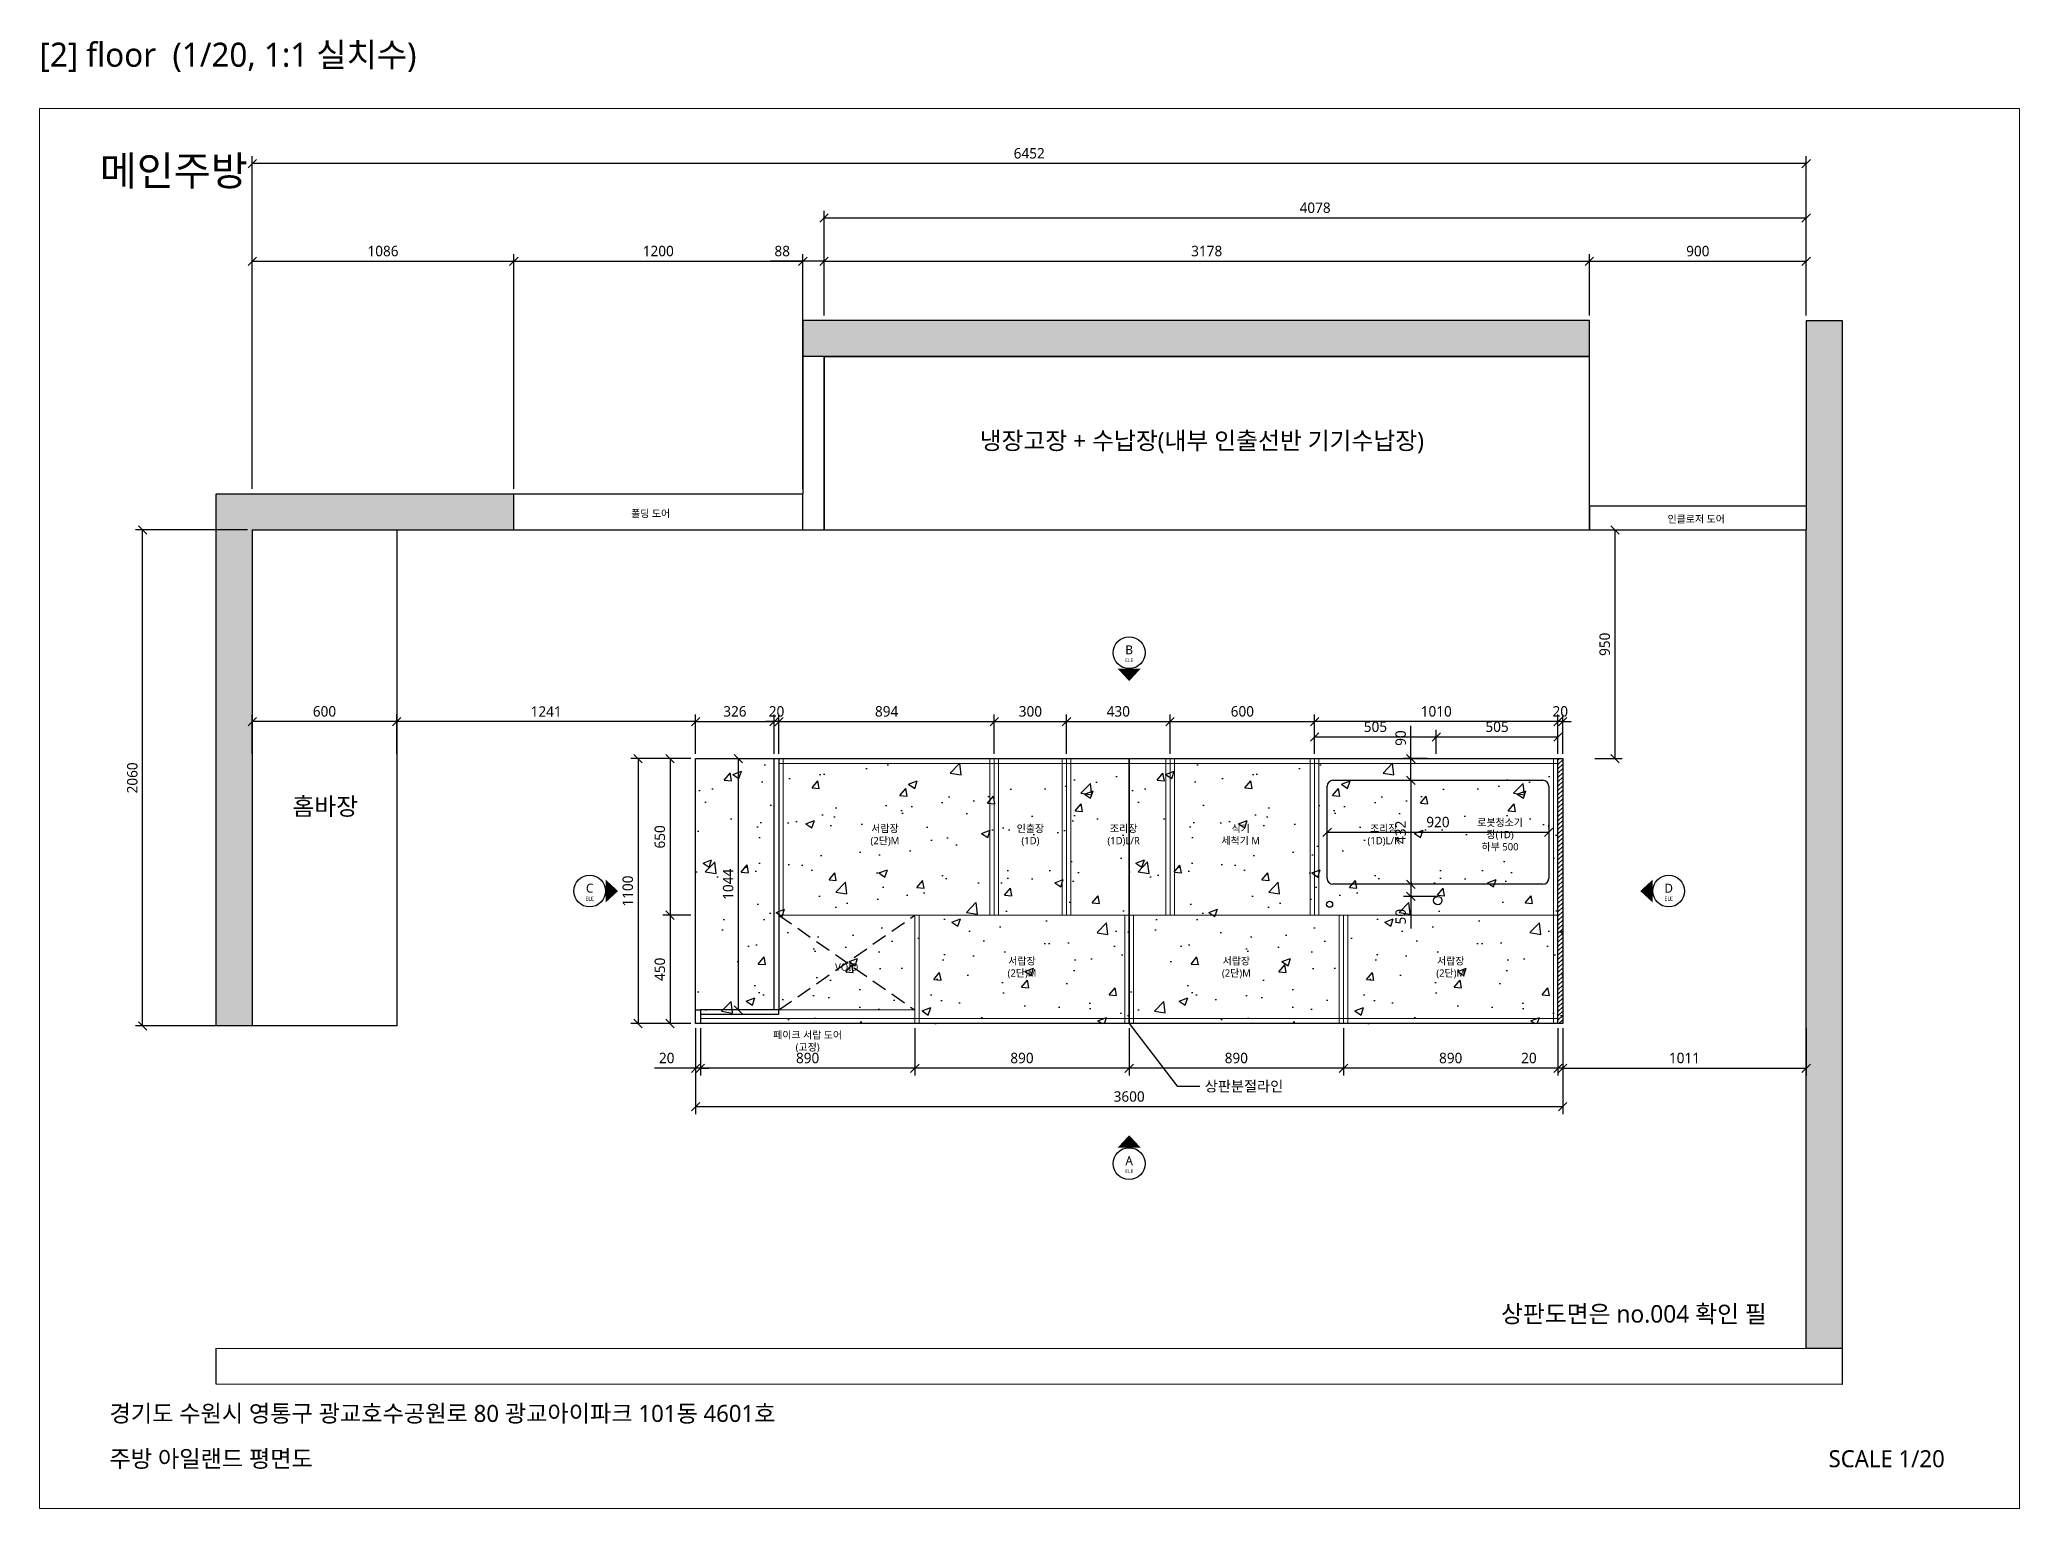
# Model space of a CAD drawing. Header units: millimetres. Extents: x 112 to 77378, y 62 to 7704.
# Drawn here: x 11640 to 19860, y 62 to 6163 of the extents above; entities that cross this region are included whole.
import ezdxf
from ezdxf.enums import TextEntityAlignment as Align

# ---------------------------------------------------------------- set-up
doc = ezdxf.new("R2010")
doc.units = ezdxf.units.MM
doc.header["$LTSCALE"] = 10
doc.linetypes.add('HIDDEN', pattern=[9.525, 6.35, -3.175])
for name, color, linetype, lineweight, true_color in [('FRAME', 18, 'Continuous', 100, 0x000000), ('OUTLINE', 18, 'Continuous', 25, 0x000000), ('TEXT', 18, 'Continuous', 13, 0x000000), ('THIN', 8, 'Continuous', 5, 0x6e6e6e)]:
    doc.layers.add(name, color=color, linetype=linetype, lineweight=lineweight, true_color=true_color)
doc.layers.add('SHEET_FRAME_INFO', color=8, linetype='Continuous')
doc.styles.add('MALGUN', font='malgun.ttf')
doc.dimstyles.new('KAB', dxfattribs={"dimscale": 25, "dimtxt": 1.73, "dimasz": 0, "dimexe": 1.2, "dimexo": 0.8, "dimgap": 0.8, "dimtad": 1, "dimdec": 0, "dimtxsty": 'MALGUN', "dimtsz": 0.7, "dimcen": 2.5, "dimclrd": 256, "dimclre": 256, "dimclrt": 256, "dimazin": 3, "dimtfac": 1, "dimtmove": 0, "dimatfit": 3})

msp = doc.modelspace()

# ---------------------------------------------------------------- texts
at = {"layer": 'SHEET_FRAME_INFO', "style": 'MALGUN'}
msp.add_text('[2] floor  (1/20, 1:1 실치수)', height=100, dxfattribs=at).set_placement((11640, 6020), align=Align.BOTTOM_LEFT)

# ---------------------------------------------------------------- blocks, each defined once
blk = doc.blocks.new('FRAME_SHEET2')
at = {"layer": 'FRAME', "color": 18, "lineweight": 13, "true_color": 0x000000}
blk.add_lwpolyline([(90, 5876), (8310, 5876), (8310, 62), (90, 62)], close=True, dxfattribs=at)
at = {"layer": 'TEXT', "color": 18, "true_color": 0x000000, "style": 'MALGUN'}
for s, height, p in [('메인주방', 122.4, (340, 5520)), ('경기도 수원시 영통구 광교호수공원로 80 광교아이파크 101동 4601호', 70.56, (380, 400)), ('주방 아일랜드 평면도', 70.56, (380, 212))]:
    blk.add_text(s, height=height, dxfattribs=at).set_placement(p, align=Align.BOTTOM_LEFT)
blk.add_text('SCALE 1/20', height=70.56, dxfattribs=at).set_placement((8000, 212), align=Align.BOTTOM_RIGHT)
blk = doc.blocks.new('*D977')
at = {"lineweight": -2, "transparency": 16777216}
for p, q in [((2022.5, 3884.2), (2057.5, 3919.2)), ((2040, 3768), (2040, 3931.7)), ((2040, 3901.7), (2366, 3901.7)), ((2348.5, 3884.2), (2383.5, 3919.2)), ((2366, 3768), (2366, 3931.7))]:
    blk.add_line(p, q, dxfattribs=at)
at = {"layer": 'Defpoints', "color": 0, "transparency": 16777216}
for p in [(2366, 3901.7), (2040, 3748), (2366, 3748)]:
    blk.add_point(p, dxfattribs=at)
at = {"transparency": 16777216, "insert": (2203, 3944.1), "char_height": 43.25, "attachment_point": 5, "style": 'MALGUN'}
blk.add_mtext('326', dxfattribs=at)
blk = doc.blocks.new('*D978')
at = {"lineweight": -2, "transparency": 16777216}
for p, q in [((2368.5, 3884.2), (2403.5, 3919.2)), ((2386, 3768), (2386, 3931.7)), ((2386, 3901.7), (3280, 3901.7)), ((3262.5, 3884.2), (3297.5, 3919.2)), ((3280, 3768), (3280, 3931.7))]:
    blk.add_line(p, q, dxfattribs=at)
at = {"layer": 'Defpoints', "color": 0, "transparency": 16777216}
for p in [(3280, 3901.7), (2386, 3748), (3280, 3748)]:
    blk.add_point(p, dxfattribs=at)
at = {"transparency": 16777216, "insert": (2833, 3944.1), "char_height": 43.25, "attachment_point": 5, "style": 'MALGUN'}
blk.add_mtext('894', dxfattribs=at)
blk = doc.blocks.new('*D979')
at = {"lineweight": -2, "transparency": 16777216}
for p, q in [((3262.5, 3884.2), (3297.5, 3919.2)), ((3280, 3768), (3280, 3931.7)), ((3280, 3901.7), (3580, 3901.7)), ((3562.5, 3884.2), (3597.5, 3919.2)), ((3580, 3768), (3580, 3931.7))]:
    blk.add_line(p, q, dxfattribs=at)
at = {"layer": 'Defpoints', "color": 0, "transparency": 16777216}
for p in [(3580, 3901.7), (3280, 3748), (3580, 3748)]:
    blk.add_point(p, dxfattribs=at)
at = {"transparency": 16777216, "insert": (3430, 3944.1), "char_height": 43.25, "attachment_point": 5, "style": 'MALGUN'}
blk.add_mtext('300', dxfattribs=at)
blk = doc.blocks.new('*D980')
at = {"lineweight": -2, "transparency": 16777216}
for p, q in [((3562.5, 3884.2), (3597.5, 3919.2)), ((3580, 3768), (3580, 3931.7)), ((3580, 3901.7), (4010, 3901.7)), ((3992.5, 3884.2), (4027.5, 3919.2)), ((4010, 3768), (4010, 3931.7))]:
    blk.add_line(p, q, dxfattribs=at)
at = {"layer": 'Defpoints', "color": 0, "transparency": 16777216}
for p in [(4010, 3901.7), (3580, 3748), (4010, 3748)]:
    blk.add_point(p, dxfattribs=at)
at = {"transparency": 16777216, "insert": (3795, 3944.1), "char_height": 43.25, "attachment_point": 5, "style": 'MALGUN'}
blk.add_mtext('430', dxfattribs=at)
blk = doc.blocks.new('*D981')
at = {"lineweight": -2, "transparency": 16777216}
for p, q in [((3992.5, 3884.2), (4027.5, 3919.2)), ((4010, 3768), (4010, 3931.7)), ((4010, 3901.7), (4610, 3901.7)), ((4592.5, 3884.2), (4627.5, 3919.2)), ((4610, 3768), (4610, 3931.7))]:
    blk.add_line(p, q, dxfattribs=at)
at = {"layer": 'Defpoints', "color": 0, "transparency": 16777216}
for p in [(4610, 3901.7), (4010, 3748), (4610, 3748)]:
    blk.add_point(p, dxfattribs=at)
at = {"transparency": 16777216, "insert": (4310, 3944.1), "char_height": 43.25, "attachment_point": 5, "style": 'MALGUN'}
blk.add_mtext('600', dxfattribs=at)
blk = doc.blocks.new('*D982')
at = {"lineweight": -2, "transparency": 16777216}
for p, q in [((4610, 3768), (4610, 3868)), ((5115, 3768), (5115, 3868)), ((4592.5, 3820.5), (4627.5, 3855.5)), ((4610, 3838), (5115, 3838)), ((5097.5, 3820.5), (5132.5, 3855.5))]:
    blk.add_line(p, q, dxfattribs=at)
at = {"layer": 'Defpoints', "color": 0, "transparency": 16777216}
for p in [(5115, 3838), (4610, 3748), (5115, 3748)]:
    blk.add_point(p, dxfattribs=at)
at = {"transparency": 16777216, "insert": (4862.5, 3880.3), "char_height": 43.25, "attachment_point": 5, "style": 'MALGUN'}
blk.add_mtext('505', dxfattribs=at)
blk = doc.blocks.new('*D983')
at = {"lineweight": -2, "transparency": 16777216}
for p, q in [((5115, 3768), (5115, 3868)), ((5620, 3768), (5620, 3868)), ((5097.5, 3820.5), (5132.5, 3855.5)), ((5115, 3838), (5620, 3838)), ((5602.5, 3820.5), (5637.5, 3855.5))]:
    blk.add_line(p, q, dxfattribs=at)
at = {"layer": 'Defpoints', "color": 0, "transparency": 16777216}
for p in [(5620, 3838), (5115, 3748), (5620, 3748)]:
    blk.add_point(p, dxfattribs=at)
at = {"transparency": 16777216, "insert": (5367.5, 3880.3), "char_height": 43.25, "attachment_point": 5, "style": 'MALGUN'}
blk.add_mtext('505', dxfattribs=at)
blk = doc.blocks.new('*D984')
at = {"lineweight": -2, "transparency": 16777216}
for p, q in [((2020, 3748), (1770.8, 3748)), ((1818.3, 3730.5), (1783.3, 3765.5)), ((1800.8, 3748), (1800.8, 2648)), ((2020, 2648), (1770.8, 2648)), ((1818.3, 2630.5), (1783.3, 2665.5))]:
    blk.add_line(p, q, dxfattribs=at)
at = {"layer": 'Defpoints', "color": 0, "transparency": 16777216}
for p in [(2040, 3748), (1800.8, 2648), (2040, 2648)]:
    blk.add_point(p, dxfattribs=at)
at = {"transparency": 16777216, "insert": (1758.3, 3198), "char_height": 43.25, "attachment_point": 5, "rotation": 90, "style": 'MALGUN'}
blk.add_mtext('1100', dxfattribs=at)
blk = doc.blocks.new('*D305')
at = {"lineweight": -2, "transparency": 16777216}
for p, q in [((781.5, 3884.2), (816.5, 3919.2)), ((799, 3768), (799, 3931.7)), ((2040, 3901.7), (799, 3901.7)), ((2022.5, 3884.2), (2057.5, 3919.2)), ((2040, 3768), (2040, 3931.7))]:
    blk.add_line(p, q, dxfattribs=at)
at = {"layer": 'Defpoints', "color": 0, "transparency": 16777216}
for p in [(799, 3901.7), (799, 3748), (2040, 3748)]:
    blk.add_point(p, dxfattribs=at)
at = {"transparency": 16777216, "insert": (1419.5, 3943.8), "char_height": 43.25, "attachment_point": 5, "style": 'MALGUN'}
blk.add_mtext('1241', dxfattribs=at)
blk = doc.blocks.new('*D270')
at = {"lineweight": -2, "transparency": 16777216}
for p, q in [((5773, 4698), (5886.9, 4698)), ((5874.4, 4680.5), (5839.4, 4715.5)), ((5856.9, 4698), (5856.9, 3748)), ((5773, 3748), (5886.9, 3748)), ((5874.4, 3730.5), (5839.4, 3765.5))]:
    blk.add_line(p, q, dxfattribs=at)
at = {"layer": 'Defpoints', "color": 0, "transparency": 16777216}
for p in [(5753, 4698), (5753, 3748), (5856.9, 3748)]:
    blk.add_point(p, dxfattribs=at)
at = {"transparency": 16777216, "insert": (5814.6, 4223), "char_height": 43.25, "attachment_point": 5, "rotation": 90, "style": 'MALGUN'}
blk.add_mtext('950', dxfattribs=at)
blk = doc.blocks.new('*D271')
at = {"lineweight": -2, "transparency": 16777216}
for p, q in [((5640, 2628), (5640, 2432)), ((6651, 2628), (6651, 2432)), ((5622.5, 2444.5), (5657.5, 2479.5)), ((6633.5, 2444.5), (6668.5, 2479.5)), ((5640, 2462), (6651, 2462))]:
    blk.add_line(p, q, dxfattribs=at)
at = {"layer": 'Defpoints', "color": 0, "transparency": 16777216}
for p in [(5640, 2648), (6651, 2648), (6651, 2462)]:
    blk.add_point(p, dxfattribs=at)
at = {"transparency": 16777216, "insert": (6145.5, 2504.4), "char_height": 43.25, "attachment_point": 5, "style": 'MALGUN'}
blk.add_mtext('1011', dxfattribs=at)
blk = doc.blocks.new('*D272')
at = {"lineweight": -2, "transparency": 16777216}
for p, q in [((199, 4868), (199, 5843.6)), ((1285, 4868.4), (1285, 5843.6)), ((181.5, 5796.1), (216.5, 5831.1)), ((199, 5813.6), (1285, 5813.6)), ((1267.5, 5796.1), (1302.5, 5831.1))]:
    blk.add_line(p, q, dxfattribs=at)
at = {"layer": 'Defpoints', "color": 0, "transparency": 16777216}
for p in [(1285, 5813.6), (199, 4848), (1285, 4848.4)]:
    blk.add_point(p, dxfattribs=at)
at = {"transparency": 16777216, "insert": (742, 5856.1), "char_height": 43.25, "attachment_point": 5, "style": 'MALGUN'}
blk.add_mtext('1086', dxfattribs=at)
blk = doc.blocks.new('*D273')
at = {"lineweight": -2, "transparency": 16777216}
for p, q in [((1285, 4868.4), (1285, 5843.6)), ((2485, 4868), (2485, 5843.6)), ((1267.5, 5796.1), (1302.5, 5831.1)), ((1285, 5813.6), (2485, 5813.6)), ((2467.5, 5796.1), (2502.5, 5831.1))]:
    blk.add_line(p, q, dxfattribs=at)
at = {"layer": 'Defpoints', "color": 0, "transparency": 16777216}
for p in [(2485, 5813.6), (1285, 4848.4), (2485, 4848)]:
    blk.add_point(p, dxfattribs=at)
at = {"transparency": 16777216, "insert": (1885, 5856.1), "char_height": 43.25, "attachment_point": 5, "style": 'MALGUN'}
blk.add_mtext('1200', dxfattribs=at)
blk = doc.blocks.new('*D274')
at = {"lineweight": -2, "transparency": 16777216}
for p, q in [((2573, 5588), (2573, 5843.6)), ((5751, 5588), (5751, 5843.6)), ((2555.5, 5796.1), (2590.5, 5831.1)), ((2573, 5813.6), (5751, 5813.6)), ((5733.5, 5796.1), (5768.5, 5831.1))]:
    blk.add_line(p, q, dxfattribs=at)
at = {"layer": 'Defpoints', "color": 0, "transparency": 16777216}
for p in [(5751, 5813.6), (2573, 5568), (5751, 5568)]:
    blk.add_point(p, dxfattribs=at)
at = {"transparency": 16777216, "insert": (4162, 5856.1), "char_height": 43.25, "attachment_point": 5, "style": 'MALGUN'}
blk.add_mtext('3178', dxfattribs=at)
blk = doc.blocks.new('*D275')
at = {"lineweight": -2, "transparency": 16777216}
for p, q in [((5751, 5588), (5751, 5843.6)), ((6651, 5588), (6651, 5843.6)), ((5733.5, 5796.1), (5768.5, 5831.1)), ((5751, 5813.6), (6651, 5813.6)), ((6633.5, 5796.1), (6668.5, 5831.1))]:
    blk.add_line(p, q, dxfattribs=at)
at = {"layer": 'Defpoints', "color": 0, "transparency": 16777216}
for p in [(6651, 5813.6), (5751, 5568), (6651, 5568)]:
    blk.add_point(p, dxfattribs=at)
at = {"transparency": 16777216, "insert": (6201, 5855.9), "char_height": 43.25, "attachment_point": 5, "style": 'MALGUN'}
blk.add_mtext('900', dxfattribs=at)
blk = doc.blocks.new('*D276')
at = {"lineweight": -2, "transparency": 16777216}
for p, q in [((2555.5, 5976), (2590.5, 6011)), ((2573, 5588), (2573, 6023.5)), ((6633.5, 5976), (6668.5, 6011)), ((6651, 5588.4), (6651, 6023.5)), ((6651, 5993.5), (2573, 5993.5))]:
    blk.add_line(p, q, dxfattribs=at)
at = {"layer": 'Defpoints', "color": 0, "transparency": 16777216}
for p in [(2573, 5993.5), (2573, 5568), (6651, 5568.4)]:
    blk.add_point(p, dxfattribs=at)
at = {"transparency": 16777216, "insert": (4612, 6035.8), "char_height": 43.25, "attachment_point": 5, "style": 'MALGUN'}
blk.add_mtext('4078', dxfattribs=at)
blk = doc.blocks.new('*D985')
at = {"lineweight": -2, "transparency": 16777216}
for p, q in [((2485, 5588), (2485, 5843.6)), ((2573, 5588), (2573, 5843.6)), ((2485, 5813.6), (2349.1, 5813.6)), ((2467.5, 5796.1), (2502.5, 5831.1)), ((2573, 5813.6), (2485, 5813.6)), ((2555.5, 5796.1), (2590.5, 5831.1))]:
    blk.add_line(p, q, dxfattribs=at)
at = {"layer": 'Defpoints', "color": 0, "transparency": 16777216}
for p in [(2485, 5813.6), (2485, 5568), (2573, 5568)]:
    blk.add_point(p, dxfattribs=at)
at = {"transparency": 16777216, "insert": (2399.5, 5855.9), "char_height": 43.25, "attachment_point": 5, "style": 'MALGUN'}
blk.add_mtext('88', dxfattribs=at)
blk = doc.blocks.new('*D986')
at = {"lineweight": -2, "transparency": 16777216}
for p, q in [((199, 5739.9), (199, 6249.7)), ((6651, 5588.4), (6651, 6249.7)), ((181.5, 6202.2), (216.5, 6237.2)), ((6651, 6219.7), (199, 6219.7)), ((6633.5, 6202.2), (6668.5, 6237.2))]:
    blk.add_line(p, q, dxfattribs=at)
at = {"layer": 'Defpoints', "color": 0, "transparency": 16777216}
for p in [(199, 6219.7), (199, 5719.9), (6651, 5568.4)]:
    blk.add_point(p, dxfattribs=at)
at = {"transparency": 16777216, "insert": (3425, 6262), "char_height": 43.25, "attachment_point": 5, "style": 'MALGUN'}
blk.add_mtext('6452', dxfattribs=at)
blk = doc.blocks.new('*D987')
at = {"lineweight": -2, "transparency": 16777216}
for p, q in [((181.5, 3884.2), (216.5, 3919.2)), ((199, 3768), (199, 3931.7)), ((799, 3901.7), (199, 3901.7)), ((781.5, 3884.2), (816.5, 3919.2)), ((799, 3768), (799, 3931.7))]:
    blk.add_line(p, q, dxfattribs=at)
at = {"layer": 'Defpoints', "color": 0, "transparency": 16777216}
for p in [(199, 3901.7), (199, 3748), (799, 3748)]:
    blk.add_point(p, dxfattribs=at)
at = {"transparency": 16777216, "insert": (499, 3944.1), "char_height": 43.25, "attachment_point": 5, "style": 'MALGUN'}
blk.add_mtext('600', dxfattribs=at)
blk = doc.blocks.new('*D994')
at = {"lineweight": -2, "transparency": 16777216}
for p, q in [((5009.6, 3748), (5009.6, 3883.8)), ((5077, 3748), (4979.6, 3748)), ((5027.1, 3730.5), (4992.1, 3765.5)), ((5009.6, 3658), (5009.6, 3748)), ((5027.1, 3640.5), (4992.1, 3675.5)), ((5029.6, 3658), (5039.6, 3658))]:
    blk.add_line(p, q, dxfattribs=at)
at = {"layer": 'Defpoints', "color": 0, "transparency": 16777216}
for p in [(5009.6, 3748), (5097, 3748), (5009.6, 3658)]:
    blk.add_point(p, dxfattribs=at)
at = {"transparency": 16777216, "insert": (4967.3, 3833.4), "char_height": 43.25, "attachment_point": 5, "rotation": 90, "style": 'MALGUN'}
blk.add_mtext('90', dxfattribs=at)
blk = doc.blocks.new('*D296')
at = {"lineweight": -2, "transparency": 16777216}
for p, q in [((4644.5, 3424.5), (4679.5, 3459.5)), ((4662, 3462), (4662, 3472)), ((5564.5, 3424.5), (5599.5, 3459.5)), ((5582, 3462), (5582, 3472)), ((4662, 3442), (5582, 3442))]:
    blk.add_line(p, q, dxfattribs=at)
at = {"layer": 'Defpoints', "color": 0, "transparency": 16777216}
for p in [(4662, 3442), (5582, 3442), (5582, 3442)]:
    blk.add_point(p, dxfattribs=at)
at = {"transparency": 16777216, "insert": (5122, 3484.3), "char_height": 43.25, "attachment_point": 5, "style": 'MALGUN'}
blk.add_mtext('920', dxfattribs=at)
blk = doc.blocks.new('*D297')
at = {"lineweight": -2, "transparency": 16777216}
for p, q in [((5027.1, 3640.5), (4992.1, 3675.5)), ((5009.6, 3658), (5009.6, 3226)), ((5029.6, 3658), (5039.6, 3658)), ((5102, 3226), (4979.6, 3226)), ((5027.1, 3208.5), (4992.1, 3243.5))]:
    blk.add_line(p, q, dxfattribs=at)
at = {"layer": 'Defpoints', "color": 0, "transparency": 16777216}
for p in [(5009.6, 3658), (5009.6, 3226), (5122, 3226)]:
    blk.add_point(p, dxfattribs=at)
at = {"transparency": 16777216, "insert": (4967.3, 3442), "char_height": 43.25, "attachment_point": 5, "rotation": 90, "style": 'MALGUN'}
blk.add_mtext('432', dxfattribs=at)
blk = doc.blocks.new('*D988')
at = {"lineweight": -2, "transparency": 16777216}
for p, q in [((5102, 3226), (4979.6, 3226)), ((5027.1, 3208.5), (4992.1, 3243.5)), ((5009.6, 3226), (5009.6, 3176)), ((5118.8, 3176), (4979.6, 3176)), ((5027.1, 3158.5), (4992.1, 3193.5)), ((5009.6, 3176), (5009.6, 3042.1))]:
    blk.add_line(p, q, dxfattribs=at)
at = {"layer": 'Defpoints', "color": 0, "transparency": 16777216}
for p in [(5122, 3226), (5009.6, 3176), (5138.8, 3176)]:
    blk.add_point(p, dxfattribs=at)
at = {"transparency": 16777216, "insert": (4967.3, 3091.6), "char_height": 43.25, "attachment_point": 5, "rotation": 90, "style": 'MALGUN'}
blk.add_mtext('50', dxfattribs=at)
blk = doc.blocks.new('*D989')
at = {"lineweight": -2, "transparency": 16777216}
for p, q in [((2020, 3748), (1903.9, 3748)), ((1951.4, 3730.5), (1916.4, 3765.5)), ((1933.9, 3748), (1933.9, 3098)), ((2020, 3098), (1903.9, 3098)), ((1951.4, 3080.5), (1916.4, 3115.5))]:
    blk.add_line(p, q, dxfattribs=at)
at = {"layer": 'Defpoints', "color": 0, "transparency": 16777216}
for p in [(2040, 3748), (1933.9, 3098), (2040, 3098)]:
    blk.add_point(p, dxfattribs=at)
at = {"transparency": 16777216, "insert": (1891.5, 3423), "char_height": 43.25, "attachment_point": 5, "rotation": 90, "style": 'MALGUN'}
blk.add_mtext('650', dxfattribs=at)
blk = doc.blocks.new('*D300')
at = {"lineweight": -2, "transparency": 16777216}
for p, q in [((2020, 3098), (1903.9, 3098)), ((1951.4, 3080.5), (1916.4, 3115.5)), ((1933.9, 3098), (1933.9, 2648)), ((2020, 2648), (1903.9, 2648)), ((1951.4, 2630.5), (1916.4, 2665.5))]:
    blk.add_line(p, q, dxfattribs=at)
at = {"layer": 'Defpoints', "color": 0, "transparency": 16777216}
for p in [(2040, 3098), (1933.9, 2648), (2040, 2648)]:
    blk.add_point(p, dxfattribs=at)
at = {"transparency": 16777216, "insert": (1891.5, 2873), "char_height": 43.25, "attachment_point": 5, "rotation": 90, "style": 'MALGUN'}
blk.add_mtext('450', dxfattribs=at)
blk = doc.blocks.new('*D301')
at = {"lineweight": -2, "transparency": 16777216}
for p, q in [((2235.2, 3730.5), (2200.2, 3765.5)), ((2217.7, 2704), (2217.7, 3748)), ((2237.7, 3748), (2247.7, 3748)), ((2235.2, 2686.5), (2200.2, 2721.5)), ((2346, 2704), (2187.7, 2704))]:
    blk.add_line(p, q, dxfattribs=at)
at = {"layer": 'Defpoints', "color": 0, "transparency": 16777216}
for p in [(2217.7, 3748), (2217.7, 3748), (2366, 2704)]:
    blk.add_point(p, dxfattribs=at)
at = {"transparency": 16777216, "insert": (2175.2, 3226), "char_height": 43.25, "attachment_point": 5, "rotation": 90, "style": 'MALGUN'}
blk.add_mtext('1044', dxfattribs=at)
blk = doc.blocks.new('*D302')
at = {"lineweight": -2, "transparency": 16777216}
for p, q in [((5620, 3901.7), (5585, 3901.7)), ((5602.5, 3884.2), (5637.5, 3919.2)), ((5620, 3768), (5620, 3931.7)), ((5640, 3901.7), (5620, 3901.7)), ((5622.5, 3884.2), (5657.5, 3919.2)), ((5640, 3768), (5640, 3931.7)), ((5640, 3901.7), (5675, 3901.7))]:
    blk.add_line(p, q, dxfattribs=at)
at = {"layer": 'Defpoints', "color": 0, "transparency": 16777216}
for p in [(5620, 3901.7), (5620, 3748), (5640, 3748)]:
    blk.add_point(p, dxfattribs=at)
at = {"transparency": 16777216, "insert": (5630, 3944.1), "char_height": 43.25, "attachment_point": 5, "style": 'MALGUN'}
blk.add_mtext('20', dxfattribs=at)
blk = doc.blocks.new('*D990')
at = {"lineweight": -2, "transparency": 16777216}
for p, q in [((4592.5, 3884.2), (4627.5, 3919.2)), ((4610, 3768), (4610, 3931.7)), ((5620, 3901.7), (4610, 3901.7)), ((5602.5, 3884.2), (5637.5, 3919.2)), ((5620, 3768), (5620, 3931.7))]:
    blk.add_line(p, q, dxfattribs=at)
at = {"layer": 'Defpoints', "color": 0, "transparency": 16777216}
for p in [(4610, 3901.7), (4610, 3748), (5620, 3748)]:
    blk.add_point(p, dxfattribs=at)
at = {"transparency": 16777216, "insert": (5115, 3944.2), "char_height": 43.25, "attachment_point": 5, "style": 'MALGUN'}
blk.add_mtext('1010', dxfattribs=at)
blk = doc.blocks.new('*D991')
at = {"lineweight": -2, "transparency": 16777216}
for p, q in [((2366, 3901.7), (2331, 3901.7)), ((2348.5, 3884.2), (2383.5, 3919.2)), ((2366, 3768), (2366, 3931.7)), ((2386, 3901.7), (2366, 3901.7)), ((2368.5, 3884.2), (2403.5, 3919.2)), ((2386, 3768), (2386, 3931.7)), ((2386, 3901.7), (2421, 3901.7))]:
    blk.add_line(p, q, dxfattribs=at)
at = {"layer": 'Defpoints', "color": 0, "transparency": 16777216}
for p in [(2366, 3901.7), (2366, 3748), (2386, 3748)]:
    blk.add_point(p, dxfattribs=at)
at = {"transparency": 16777216, "insert": (2376, 3944.1), "char_height": 43.25, "attachment_point": 5, "style": 'MALGUN'}
blk.add_mtext('20', dxfattribs=at)
blk = doc.blocks.new('*D306')
at = {"lineweight": -2, "transparency": 16777216}
for p, q in [((179, 4698), (-286.3, 4698)), ((-238.8, 4680.5), (-273.8, 4715.5)), ((-256.3, 2638), (-256.3, 4698)), ((179, 2638), (-286.3, 2638)), ((-238.8, 2620.5), (-273.8, 2655.5))]:
    blk.add_line(p, q, dxfattribs=at)
at = {"layer": 'Defpoints', "color": 0, "transparency": 16777216}
for p in [(-256.3, 4698), (199, 4698), (199, 2638)]:
    blk.add_point(p, dxfattribs=at)
at = {"transparency": 16777216, "insert": (-298.7, 3668), "char_height": 43.25, "attachment_point": 5, "rotation": 90, "style": 'MALGUN'}
blk.add_mtext('2060', dxfattribs=at)
blk = doc.blocks.new('*D307')
at = {"lineweight": -2, "transparency": 16777216}
for p, q in [((5620, 2628), (5620, 2432)), ((5640, 2628), (5640, 2432)), ((5602.5, 2444.5), (5637.5, 2479.5)), ((5622.5, 2444.5), (5657.5, 2479.5)), ((5620, 2462), (5449.6, 2462)), ((5640, 2462), (5620, 2462)), ((5640, 2462), (5675, 2462))]:
    blk.add_line(p, q, dxfattribs=at)
at = {"layer": 'Defpoints', "color": 0, "transparency": 16777216}
for p in [(5620, 2648), (5640, 2648), (5620, 2462)]:
    blk.add_point(p, dxfattribs=at)
at = {"transparency": 16777216, "insert": (5499.8, 2504.3), "char_height": 43.25, "attachment_point": 5, "style": 'MALGUN'}
blk.add_mtext('20', dxfattribs=at)
blk = doc.blocks.new('*D308')
at = {"lineweight": -2, "transparency": 16777216}
for p, q in [((4730, 2628), (4730, 2432)), ((5620, 2628), (5620, 2432)), ((4712.5, 2444.5), (4747.5, 2479.5)), ((5602.5, 2444.5), (5637.5, 2479.5)), ((5620, 2462), (4730, 2462))]:
    blk.add_line(p, q, dxfattribs=at)
at = {"layer": 'Defpoints', "color": 0, "transparency": 16777216}
for p in [(4730, 2648), (5620, 2648), (4730, 2462)]:
    blk.add_point(p, dxfattribs=at)
at = {"transparency": 16777216, "insert": (5175, 2504.3), "char_height": 43.25, "attachment_point": 5, "style": 'MALGUN'}
blk.add_mtext('890', dxfattribs=at)
blk = doc.blocks.new('*D309')
at = {"lineweight": -2, "transparency": 16777216}
for p, q in [((3840, 2628), (3840, 2432)), ((4730, 2628), (4730, 2432)), ((3822.5, 2444.5), (3857.5, 2479.5)), ((4712.5, 2444.5), (4747.5, 2479.5)), ((4730, 2462), (3840, 2462))]:
    blk.add_line(p, q, dxfattribs=at)
at = {"layer": 'Defpoints', "color": 0, "transparency": 16777216}
for p in [(3840, 2648), (4730, 2648), (3840, 2462)]:
    blk.add_point(p, dxfattribs=at)
at = {"transparency": 16777216, "insert": (4285, 2504.3), "char_height": 43.25, "attachment_point": 5, "style": 'MALGUN'}
blk.add_mtext('890', dxfattribs=at)
blk = doc.blocks.new('*D310')
at = {"lineweight": -2, "transparency": 16777216}
for p, q in [((2950, 2628), (2950, 2432)), ((3840, 2628), (3840, 2432)), ((2932.5, 2444.5), (2967.5, 2479.5)), ((3822.5, 2444.5), (3857.5, 2479.5)), ((3840, 2462), (2950, 2462))]:
    blk.add_line(p, q, dxfattribs=at)
at = {"layer": 'Defpoints', "color": 0, "transparency": 16777216}
for p in [(2950, 2648), (3840, 2648), (2950, 2462)]:
    blk.add_point(p, dxfattribs=at)
at = {"transparency": 16777216, "insert": (3395, 2504.3), "char_height": 43.25, "attachment_point": 5, "style": 'MALGUN'}
blk.add_mtext('890', dxfattribs=at)
blk = doc.blocks.new('*D311')
at = {"lineweight": -2, "transparency": 16777216}
for p, q in [((2060, 2628), (2060, 2432)), ((2950, 2628), (2950, 2432)), ((2042.5, 2444.5), (2077.5, 2479.5)), ((2932.5, 2444.5), (2967.5, 2479.5)), ((2950, 2462), (2060, 2462))]:
    blk.add_line(p, q, dxfattribs=at)
at = {"layer": 'Defpoints', "color": 0, "transparency": 16777216}
for p in [(2060, 2648), (2950, 2648), (2060, 2462)]:
    blk.add_point(p, dxfattribs=at)
at = {"transparency": 16777216, "insert": (2505, 2504.3), "char_height": 43.25, "attachment_point": 5, "style": 'MALGUN'}
blk.add_mtext('890', dxfattribs=at)
blk = doc.blocks.new('*D992')
at = {"lineweight": -2, "transparency": 16777216}
for p, q in [((2040, 2628), (2040, 2432)), ((2060, 2628), (2060, 2432)), ((2022.5, 2444.5), (2057.5, 2479.5)), ((2042.5, 2444.5), (2077.5, 2479.5)), ((2040, 2462), (1869.6, 2462)), ((2060, 2462), (2040, 2462)), ((2060, 2462), (2095, 2462))]:
    blk.add_line(p, q, dxfattribs=at)
at = {"layer": 'Defpoints', "color": 0, "transparency": 16777216}
for p in [(2040, 2648), (2060, 2648), (2040, 2462)]:
    blk.add_point(p, dxfattribs=at)
at = {"transparency": 16777216, "insert": (1919.8, 2504.3), "char_height": 43.25, "attachment_point": 5, "style": 'MALGUN'}
blk.add_mtext('20', dxfattribs=at)
blk = doc.blocks.new('*D993')
at = {"lineweight": -2, "transparency": 16777216}
for p, q in [((2040, 2628), (2040, 2272)), ((5640, 2628), (5640, 2272)), ((2022.5, 2284.5), (2057.5, 2319.5)), ((5640, 2302), (2040, 2302)), ((5622.5, 2284.5), (5657.5, 2319.5))]:
    blk.add_line(p, q, dxfattribs=at)
at = {"layer": 'Defpoints', "color": 0, "transparency": 16777216}
for p in [(2040, 2648), (5640, 2648), (2040, 2302)]:
    blk.add_point(p, dxfattribs=at)
at = {"transparency": 16777216, "insert": (3840, 2344.4), "char_height": 43.25, "attachment_point": 5, "style": 'MALGUN'}
blk.add_mtext('3600', dxfattribs=at)
blk = doc.blocks.new('VIEW_PLAN_S2')
h = blk.add_hatch()
h.set_pattern_fill('AR-CONC', color=256)
h.paths.add_polyline_path([(1285, 4848), (49, 4848), (49, 4698), (49, 2638), (199, 2638), (199, 4698), (1285, 4698)])
h.paths.add_polyline_path([(5751, 5568), (2485, 5568), (2485, 5418), (2573, 5418), (5751, 5418)])
h.paths.add_polyline_path([(6801, 5568.4), (6651, 5568.4), (6651, 4798), (6651, 4698), (6651, 1298), (6801, 1298), (6801, 4698), (6801, 4848)])
h = blk.add_hatch()
h.set_pattern_fill('AR-CONC', color=256, scale=2)
h.set_pattern_definition([(50, (-1797.07, 0), (364.37, -31.878), [38.1, -419.1]), (355, (-1797.07, 0), (-70.487, 382.114), [30.48, -335.281]), (100.4514, (-1766.7, -2.66), (293.882, 350.236), [32.38, -356.18]), (46.184, (-1797.07, 101.6), (542.158, -84.085), [57.15, -628.65]), (96.636, (-1751.9, 94.6), (474.81, 494.852), [48.57, -534.27]), (351.184, (-1797.1, 101.6), (474.81, 494.85), [45.72, -502.92]), (21, (-1746.27, 76.2), (303.229, -204.53), [38.1, -419.1]), (326, (-1746.27, 76.2), (123.604, 368.376), [30.48, -335.28]), (71.4514, (-1721, 59.16), (426.833, 163.846), [32.38, -356.18]), (37.5, (-1797.07, 0), (6.1772, 169.11), [0, -331.216, 0, -340.36, 0, -336.55]), (7.5, (-1797.07, 0), (133.6393, 200.361), [0, -194.056, 0, -323.596, 0, -128.27]), (327.5, (-1910.36, 0), (271.1812, -11.4575), [0, -127, 0, -396.24, 0, -525.78]), (317.5, (-1961.16, 0), (296.258, 50.853), [0, -165.1, 0, -263.144, 0, -373.38])])
h.paths.add_polyline_path([(2040, 3748), (3840, 3748), (3840, 2648), (2040, 2648)])
h = blk.add_hatch()
h.set_pattern_fill('AR-CONC', color=256, scale=2)
h.paths.add_polyline_path([(3840, 3748), (5640, 3748), (5640, 2648), (3840, 2648)])
at = {"layer": 'OUTLINE', "true_color": 0x000000}
h = blk.add_hatch(color=18, dxfattribs=at)
h.dxf.hatch_style = 1
h.paths.add_polyline_path([(3792, 4122), (3888, 4122), (3840, 4070)])
h = blk.add_hatch(color=18, dxfattribs=at)
h.dxf.hatch_style = 1
h.paths.add_polyline_path([(1666, 3246), (1666, 3150), (1718, 3198)])
h = blk.add_hatch(color=18, dxfattribs=at)
h.dxf.hatch_style = 1
h.paths.add_polyline_path([(6014, 3246), (6014, 3150), (5962, 3198)])
h = blk.add_hatch(color=18, dxfattribs=at)
h.dxf.hatch_style = 1
h.paths.add_polyline_path([(3792, 2132.1), (3888, 2132.1), (3840, 2184.1)])
at = {"layer": 'THIN', "lineweight": 5, "true_color": 0xa5a5a5}
h = blk.add_hatch(dxfattribs=at)
h.set_pattern_fill('ANSI31', color=253, scale=4.008794)
h.set_pattern_definition([(45, (0, 147.995), (-9, 9), [])])
h.paths.add_polyline_path([(5620, 3748), (5640, 3748), (5640, 2648), (5620, 2648)])
for p, q in [((5751, 5568), (2485, 5568)), ((2485, 5568), (2485, 4848)), ((5751, 5418), (5751, 5568)), ((6651, 5568.4), (6651, 4798)), ((6651, 5568.4), (6801, 5568.4)), ((6801, 5568.4), (6801, 4848)), ((2573, 5418), (2485, 5418)), ((2573, 4698), (2573, 5418)), ((2573, 5418), (5751, 5418)), ((1285, 4698), (1285, 4848.4)), ((2485, 4698), (2485, 4848.4)), ((2573, 4698), (2573, 4848.4)), ((5753, 4698), (5753, 4798.4)), ((6651, 4798), (6651, 4698)), ((199, 4698), (1285, 4698)), ((199, 4698), (199, 2638)), ((799, 4698), (799, 2638)), ((1285, 4698), (2573, 4698)), ((5751, 4697.8), (6651, 4697.8)), ((799, 2638), (199, 2638))]:
    blk.add_line(p, q)
at = {"linetype": 'HIDDEN'}
for p, q in [((2386, 3098), (2950, 2704)), ((2386, 2704), (2950, 3098))]:
    blk.add_line(p, q, dxfattribs=at)
for points in [[(5751, 5418), (2573, 5418), (2573, 4698), (5751, 4698)], [(2040, 3748), (3840, 3748), (3840, 2648), (2040, 2648)], [(3840, 3748), (5640, 3748), (5640, 2648), (3840, 2648)], [(2386, 2704), (2060, 2704), (2060, 2686), (2386, 2686)]]:
    blk.add_lwpolyline(points, close=True)
for centre, radius in [((4672.3, 3143.2), 12.5), ((5121, 3158.5), 17.5)]:
    blk.add_circle(centre, radius)
at = {"layer": 'OUTLINE', "color": 18, "lineweight": 25, "true_color": 0x000000}
for p, q in [((4662, 3250), (4662, 3634)), ((4686, 3658), (5558, 3658)), ((5582, 3634), (5582, 3250)), ((5558, 3226), (4686, 3226))]:
    blk.add_line(p, q, dxfattribs=at)
for points in [[(49, 4698), (49, 4848), (2485, 4848)], [(5751, 4798), (6651, 4798)], [(6801, 4848), (6801, 4698)], [(199, 4698), (199, 2638), (49, 2638), (49, 4698)], [(6801, 4698), (6801, 1298), (6651, 1298), (6651, 4698)]]:
    blk.add_lwpolyline(points, dxfattribs=at)
for points in [[(2040, 3748), (5640, 3748), (5640, 2648), (2040, 2648)], [(2366, 3748), (2386, 3748), (2386, 2704), (2366, 2704)], [(5620, 3748), (5640, 3748), (5640, 2648), (5620, 2648)], [(2040, 2704), (2060, 2704), (2060, 2648), (2040, 2648)], [(49, 1300), (6801, 1298), (6801, 1148), (49, 1150)]]:
    blk.add_lwpolyline(points, close=True, dxfattribs=at)
for centre in [(3840, 4188), (1600, 3198), (6080, 3198), (3840, 2066.1)]:
    blk.add_circle(centre, 66, dxfattribs=at)
for centre, start, end in [((4686, 3634), 90, 180), ((5558, 3634), 0, 90), ((4686, 3250), 180, 270), ((5558, 3250), 270, 0)]:
    blk.add_arc(centre, 24, start, end, dxfattribs=at)
at = {"layer": 'THIN', "color": 8, "lineweight": 5, "true_color": 0x6e6e6e}
for p, q in [((2386, 3728), (3280, 3728)), ((3280, 3728), (3580, 3728)), ((3580, 3728), (4010, 3728)), ((3840, 3748), (3840, 2648)), ((4010, 3728), (4610, 3728)), ((4610, 3748), (5115, 3748)), ((4610, 3098), (4610, 3748)), ((4610, 3728), (5115, 3728)), ((5097, 3748), (5115, 3748)), ((5115, 3748), (5620, 3748)), ((5115, 3748), (5133, 3748)), ((5115, 3728), (5620, 3728)), ((5620, 3748), (5620, 3098)), ((5140, 3098), (4610, 3098)), ((5140, 3098), (5122, 3098)), ((5620, 3098), (5140, 3098)), ((5158, 3098), (5140, 3098)), ((2060, 2704), (2950, 2704)), ((2060, 2668), (2950, 2668)), ((2950, 2668), (3840, 2668)), ((3840, 2668), (4730, 2668)), ((4730, 2668), (5620, 2668))]:
    blk.add_line(p, q, dxfattribs=at)
for points in [[(2386, 3748), (3280, 3748), (3280, 3098), (2386, 3098)], [(2386, 3748), (2404, 3748), (2404, 3098), (2386, 3098)], [(3262, 3748), (3280, 3748), (3280, 3098), (3262, 3098)], [(3280, 3748), (3580, 3748), (3580, 3098), (3280, 3098)], [(3280, 3748), (3298, 3748), (3298, 3098), (3280, 3098)], [(3562, 3748), (3580, 3748), (3580, 3098), (3562, 3098)], [(3580, 3748), (4010, 3748), (4010, 3098), (3580, 3098)], [(3580, 3748), (3598, 3748), (3598, 3098), (3580, 3098)], [(3992, 3748), (4010, 3748), (4010, 3098), (3992, 3098)], [(4010, 3748), (4610, 3748), (4610, 3098), (4010, 3098)], [(4010, 3748), (4028, 3748), (4028, 3098), (4010, 3098)], [(4592, 3748), (4610, 3748), (4610, 3098), (4592, 3098)], [(4610, 3748), (4628, 3748), (4628, 3098), (4610, 3098)], [(5602, 3748), (5620, 3748), (5620, 3098), (5602, 3098)], [(2950, 3098), (3840, 3098), (3840, 2648), (2950, 2648)], [(2950, 3098), (2968, 3098), (2968, 2648), (2950, 2648)], [(3822, 3098), (3840, 3098), (3840, 2648), (3822, 2648)], [(3840, 3098), (4730, 3098), (4730, 2648), (3840, 2648)], [(3840, 3098), (3858, 3098), (3858, 2648), (3840, 2648)], [(4712, 3098), (4730, 3098), (4730, 2648), (4712, 2648)], [(4730, 3098), (5620, 3098), (5620, 2648), (4730, 2648)], [(4730, 3098), (4748, 3098), (4748, 2648), (4730, 2648)], [(5602, 3098), (5620, 3098), (5620, 2648), (5602, 2648)]]:
    blk.add_lwpolyline(points, close=True, dxfattribs=at)
at = {"insert": (4153.9, 2409), "char_height": 43.25, "attachment_point": 1, "style": 'MALGUN'}
blk.add_mtext('상판분절라인', dxfattribs=at)
at = {"layer": 'TEXT', "color": 251, "true_color": 0x5a5a5a, "style": 'MALGUN'}
for s, height, p in [('냉장고장 + 수납장(내부 인출선반 기기수납장)', 72.427, (4141.7, 5010.7)), ('폴딩 도어', 30.24, (1853.2, 4741.7)), ('인클로저 도어', 30.24, (6194.3, 4719.2)), ('홈바장', 72.43, (502, 3491.6)), ('서랍장', 30.24, (2826, 3433.5)), ('인출장', 30.24, (3430, 3433.5)), ('조리장', 30.24, (3817, 3433.5)), ('식기', 30.24, (4303, 3433.5)), ('조리장', 30.24, (4897, 3433.5)), ('로봇청소기', 30.24, (5380, 3458.7)), ('(2단)M', 30.24, (2826, 3383.1)), ('(1D)', 30.24, (3430, 3383.1)), ('(1D)L/R', 30.24, (3817, 3383.1)), ('세척기 M', 30.24, (4303, 3383.1)), ('(1D)L/R', 30.24, (4897, 3383.1)), ('하부 500', 30.24, (5380, 3357.9)), ('장(1D)', 30.24, (5380, 3408.3)), ('VOID', 30.24, (2667.3, 2858.2)), ('서랍장', 30.24, (3395, 2883.5)), ('서랍장', 30.24, (4285, 2883.5)), ('서랍장', 30.24, (5175, 2883.5)), ('(2단)M', 30.24, (3395, 2833.1)), ('(2단)M', 30.24, (4285, 2833.1)), ('(2단)M', 30.24, (5175, 2833.1)), ('페이크 서랍 도어', 30.24, (2505, 2576)), ('(고정)', 30.24, (2505, 2525.6)), ('상판도면은 no.004 확인 필', 72.427, (5935.6, 1384))]:
    blk.add_text(s, height=height, dxfattribs=at).set_placement(p, align=Align.BOTTOM_CENTER)
at = {"layer": 'TEXT', "color": 18, "true_color": 0x000000, "style": 'MALGUN'}
for s, height, p in [('B', 37.4, (3840, 4170)), ('ELE', 15.84, (3840, 4144)), ('C', 37.4, (1600, 3180)), ('D', 37.4, (6080, 3180)), ('ELE', 15.84, (1600, 3154)), ('ELE', 15.84, (6080, 3154)), ('A', 37.4, (3840, 2048.1)), ('ELE', 15.84, (3840, 2022.1))]:
    blk.add_text(s, height=height, dxfattribs=at).set_placement(p, align=Align.BOTTOM_CENTER)
for base, p1, p2, picture, middle in [((199, 6219.7), (6651, 5568.4), (199, 5719.9), '*D986', (3425, 6262)), ((2573, 5993.5), (6651, 5568.4), (2573, 5568), '*D276', (4612, 6035.8)), ((1285, 5813.6), (199, 4848), (1285, 4848.4), '*D272', (742, 5856.1)), ((2485, 5813.6), (1285, 4848.4), (2485, 4848), '*D273', (1885, 5856.1)), ((2485, 5813.6), (2573, 5568), (2485, 5568), '*D985', (2399.5, 5855.9)), ((5751, 5813.6), (2573, 5568), (5751, 5568), '*D274', (4162, 5856.1)), ((6651, 5813.6), (5751, 5568), (6651, 5568), '*D275', (6201, 5855.9)), ((199, 3901.7), (799, 3748), (199, 3748), '*D987', (499, 3944.1)), ((799, 3901.7), (2040, 3748), (799, 3748), '*D305', (1419.5, 3943.8)), ((2366, 3901.7), (2040, 3748), (2366, 3748), '*D977', (2203, 3944.1)), ((3280, 3901.7), (2386, 3748), (3280, 3748), '*D978', (2833, 3944.1)), ((3580, 3901.7), (3280, 3748), (3580, 3748), '*D979', (3430, 3944.1)), ((4010, 3901.7), (3580, 3748), (4010, 3748), '*D980', (3795, 3944.1)), ((4610, 3901.7), (4010, 3748), (4610, 3748), '*D981', (4310, 3944.1)), ((4610, 3901.7), (5620, 3748), (4610, 3748), '*D990', (5115, 3944.2)), ((5115, 3838), (4610, 3748), (5115, 3748), '*D982', (4862.5, 3880.3)), ((5620, 3838), (5115, 3748), (5620, 3748), '*D983', (5367.5, 3880.3)), ((5582, 3442), (4662, 3442), (5582, 3442), '*D296', (5122, 3484.3)), ((2040, 2462), (2060, 2648), (2040, 2648), '*D992', (1919.8, 2504.3)), ((2040, 2302), (5640, 2648), (2040, 2648), '*D993', (3840, 2344.4)), ((2060, 2462), (2950, 2648), (2060, 2648), '*D311', (2505, 2504.3)), ((2950, 2462), (3840, 2648), (2950, 2648), '*D310', (3395, 2504.3)), ((3840, 2462), (4730, 2648), (3840, 2648), '*D309', (4285, 2504.3)), ((4730, 2462), (5620, 2648), (4730, 2648), '*D308', (5175, 2504.3)), ((5620, 2462), (5640, 2648), (5620, 2648), '*D307', (5499.8, 2504.3)), ((6651, 2462), (5640, 2648), (6651, 2648), '*D271', (6145.5, 2504.4))]:
    dim = blk.add_linear_dim(base=base, p1=p1, p2=p2, dimstyle='KAB')
    dim.commit()
    dim.dimension.update_dxf_attribs({"geometry": picture, "text_midpoint": middle})
for base, p1, p2, picture, middle in [((-256.3, 4698), (199, 2638), (199, 4698), '*D306', (-298.7, 3668)), ((5856.9, 3748), (5753, 4698), (5753, 3748), '*D270', (5814.6, 4223)), ((5009.6, 3748), (5009.6, 3658), (5097, 3748), '*D994', (4967.3, 3833.4)), ((1800.8, 2648), (2040, 3748), (2040, 2648), '*D984', (1758.3, 3198)), ((1933.9, 3098), (2040, 3748), (2040, 3098), '*D989', (1891.5, 3423)), ((2217.7, 3748), (2366, 2704), (2217.7, 3748), '*D301', (2175.2, 3226)), ((5009.6, 3226), (5009.6, 3658), (5122, 3226), '*D297', (4967.3, 3442)), ((5009.6, 3176), (5122, 3226), (5138.8, 3176), '*D988', (4967.3, 3091.6)), ((1933.9, 2648), (2040, 3098), (2040, 2648), '*D300', (1891.5, 2873))]:
    dim = blk.add_linear_dim(base=base, p1=p1, p2=p2, angle=90, dimstyle='KAB')
    dim.commit()
    dim.dimension.update_dxf_attribs({"geometry": picture, "text_midpoint": middle})
for base, p1, p2, picture, middle, dimtype in [((2366, 3901.7), (2386, 3748), (2366, 3748), '*D991', (2376, 3901.7), 160), ((5620, 3901.7), (5640, 3748), (5620, 3748), '*D302', (5630, 3901.7), 128)]:
    dim = blk.add_linear_dim(base=base, p1=p1, p2=p2, dimstyle='KAB')
    dim.commit()
    dim.dimension.update_dxf_attribs({"geometry": picture, "text_midpoint": middle, "dimtype": dimtype})
at = {"annotation_type": 0, "has_hookline": 1, "hookline_direction": 1, "text_width": 349.4}
blk.add_leader([(3840, 2648), (4039.8, 2387.4), (4133.9, 2387.4)], dimstyle='KAB', override={"dimgap": 0.8, "dimtad": 0}, dxfattribs=at)

# ---------------------------------------------------------------- block references
for name, p in [('FRAME_SHEET2', (11550, 0)), ('VIEW_PLAN_S2', (12323.8, -571.8))]:
    msp.add_blockref(name, p)

msp.set_redraw_order([(e.dxf.handle, doc.entitydb.next_handle()) for e in msp.query("TEXT MTEXT ATTDEF DIMENSION ARC_DIMENSION")])  # texts and dimensions are drawn at this point

doc.saveas('drawing.dxf')
